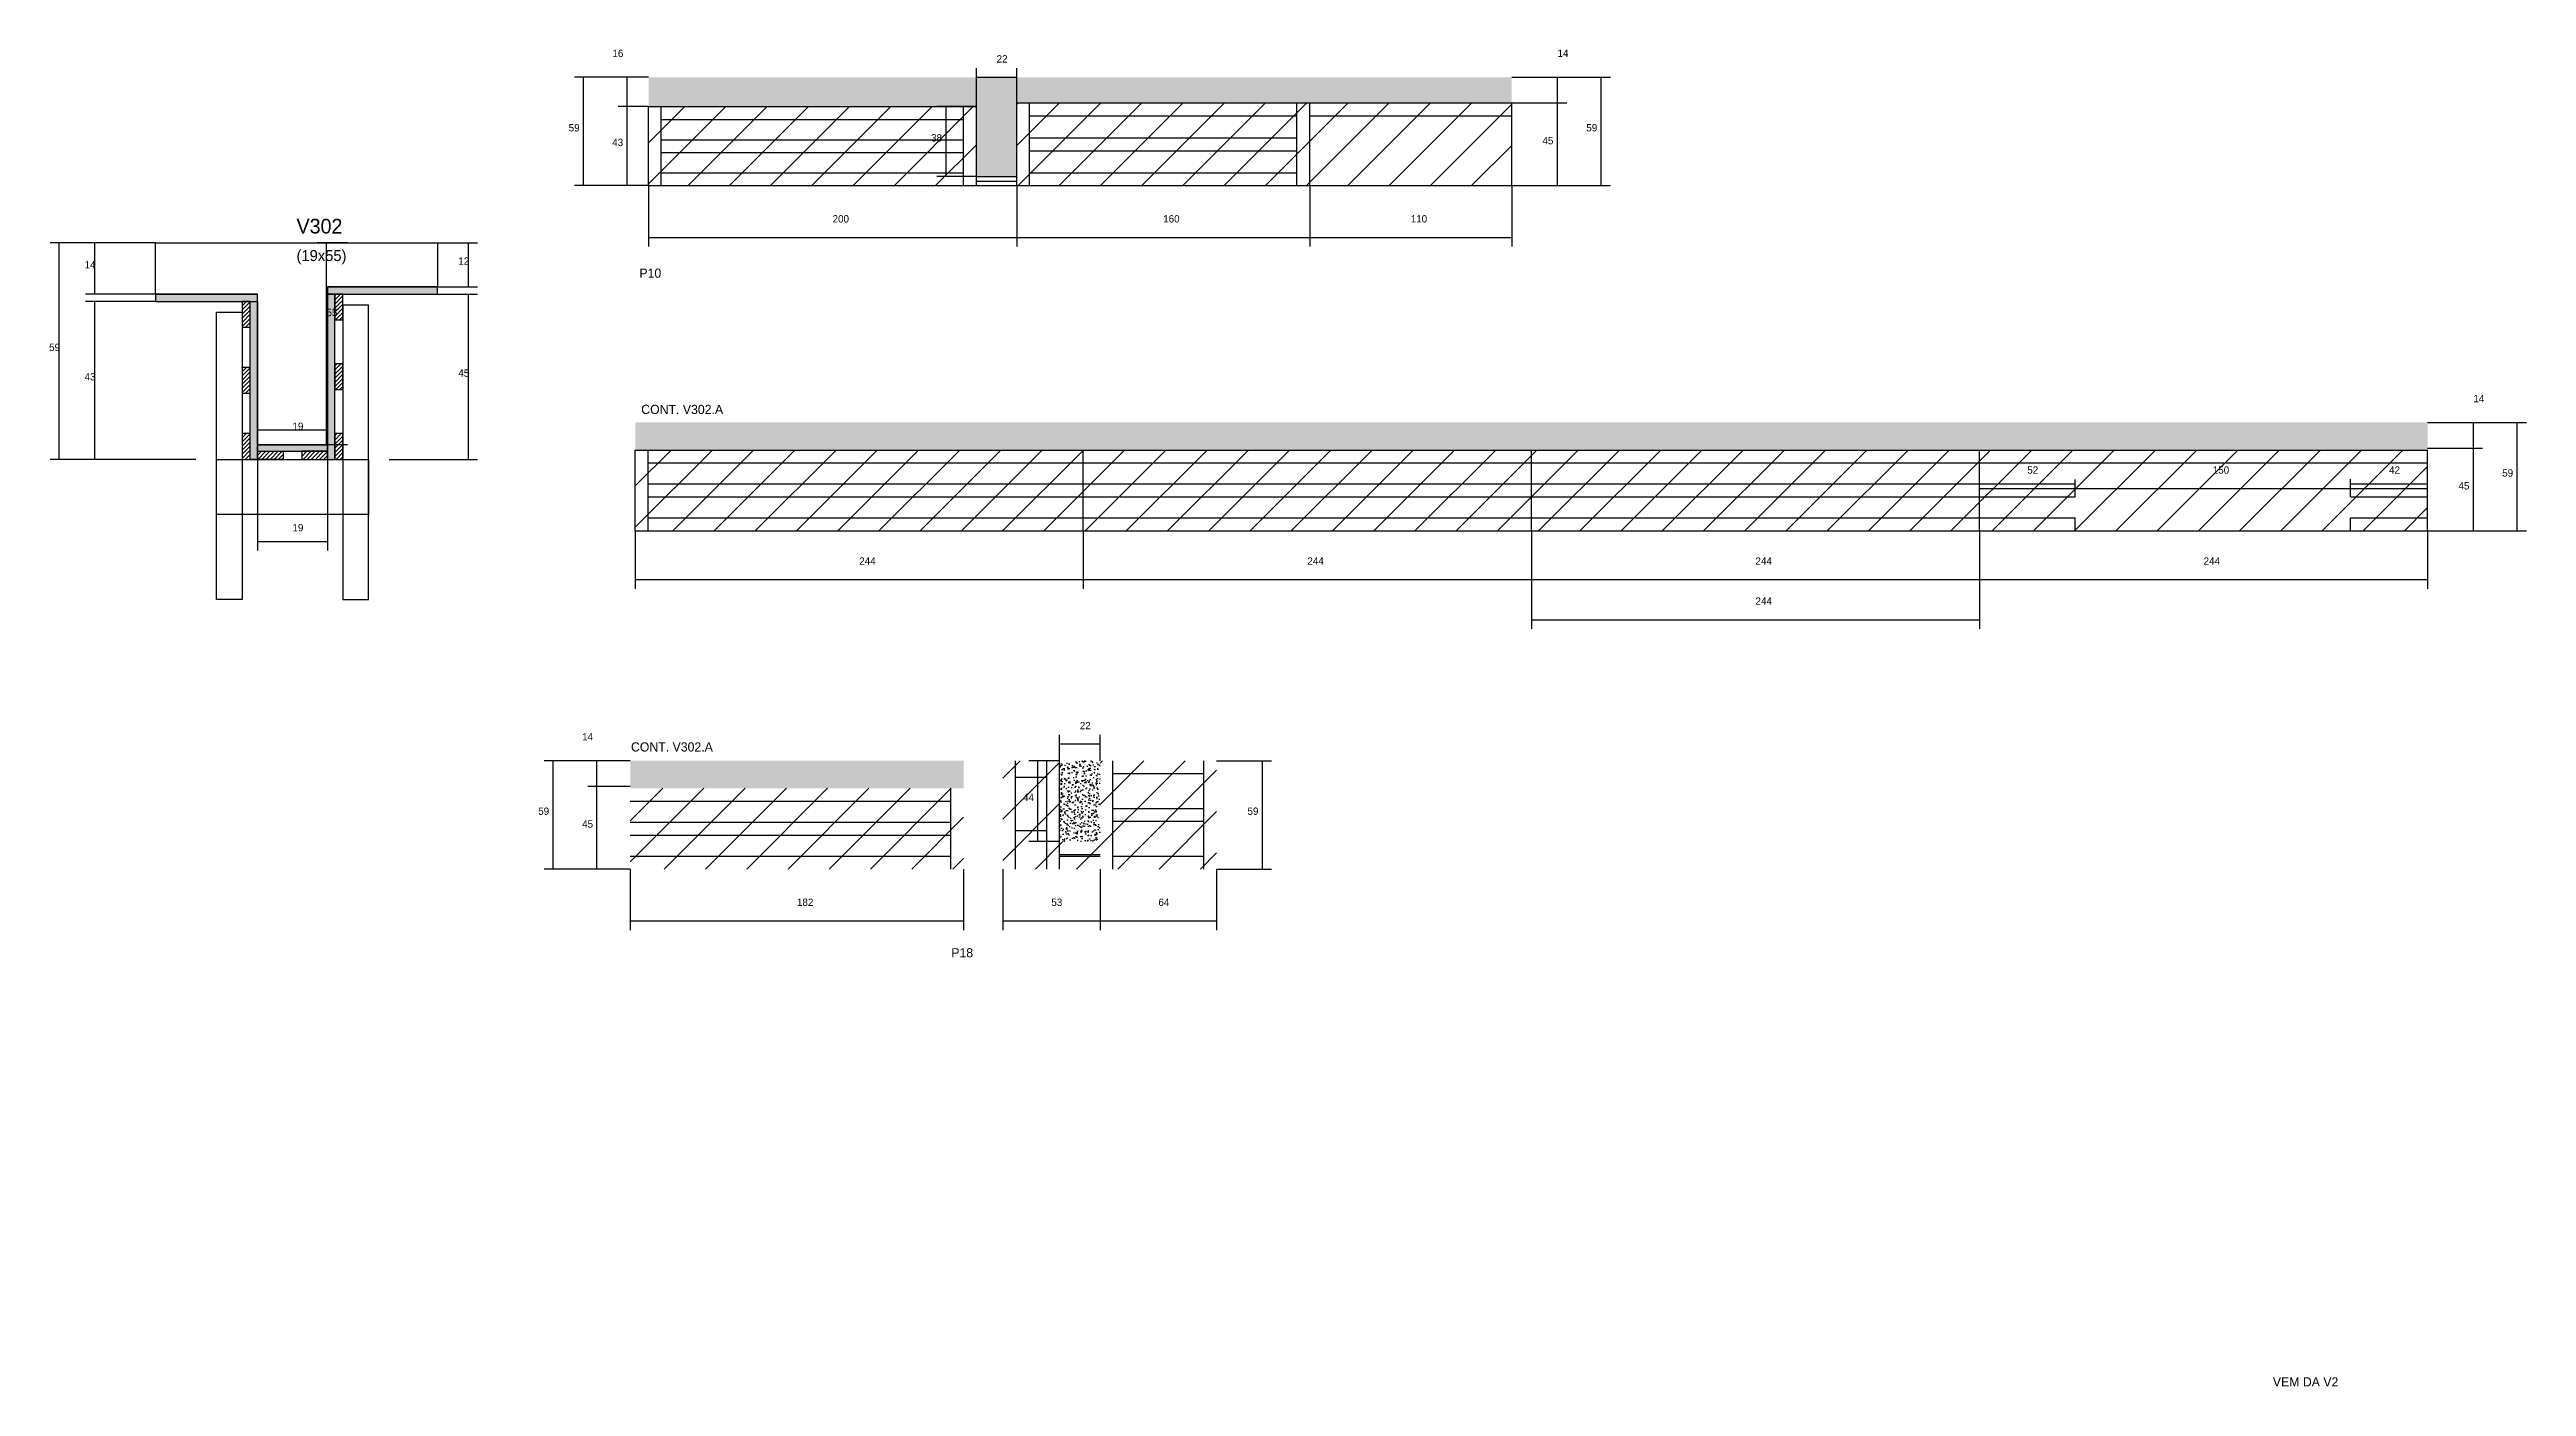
# Model space of a CAD drawing. Header units: metres. Extents: x 1994 to 5639, y 5783 to 7154.
# Drawn here: x 3567 to 4916, y 6426 to 7154 of the extents above; entities that cross this region are included whole.
import ezdxf

# ---------------------------------------------------------------- set-up
doc = ezdxf.new("R2010")
doc.units = ezdxf.units.M
for name, color, linetype in [('CONCRETO', 251, 'Continuous'), ('COTA', 4, 'Continuous'), ('Cota Seção (2x)', 4, 'Continuous'), ('Hachura', 253, 'Continuous'), ('Madeira', 126, 'Continuous'), ('NOMENCLATURA', 7, 'Continuous'), ('Painéis', 200, 'Continuous'), ('REAPROVEITAMENTO', 251, 'Continuous'), ('SARR_2.2x7', 40, 'Continuous'), ('SARR_3.5x7', 81, 'Continuous'), ('SARR_EDITAR', 141, 'Continuous'), ('Texto Seção', 7, 'Continuous')]:
    doc.layers.add(name, color=color, linetype=linetype)

msp = doc.modelspace()

# ---------------------------------------------------------------- texts
at = {"layer": 'COTA'}
for s, p in [('16', (3873.5, 7150.3)), ('22', (4082.7, 7147.3)), ('14', (4388.1, 7150.4)), ('59', (3849.7, 7109.8)), ('38', (4047, 7104.3)), ('59', (4403.8, 7109.8)), ('43', (3873.4, 7101.8)), ('45', (4379.9, 7102.8)), ('200', (3993.4, 7060.2)), ('160', (4173.4, 7060.2)), ('110', (4308.2, 7060.2)), ('12', (3789.6, 7037.2)), ('14', (3586.1, 7035.2)), ('59', (3566.8, 6990.2)), ('43', (3586.1, 6974.2)), ('45', (3789.6, 6976.2)), ('14', (4886.8, 6962.3)), ('52', (4643.9, 6923.4)), ('150', (4744.9, 6923.4)), ('42', (4840.9, 6923.4)), ('45', (4878.7, 6914.8)), ('59', (4902.5, 6921.8)), ('19', (3699.3, 6892)), ('244', (4007.9, 6873.8)), ('244', (4251.9, 6873.8)), ('244', (4495.9, 6873.8)), ('244', (4739.9, 6873.8)), ('244', (4495.9, 6852)), ('22', (4128, 6784.2)), ('14', (3857, 6778.1)), ('44', (4097.1, 6745.1)), ('59', (3833.1, 6737.6)), ('45', (3857, 6730.6)), ('59', (4219.3, 6737.6)), ('182', (3974, 6688)), ('53', (4112.5, 6688)), ('64', (4170.8, 6688))]:
    msp.add_text(s, height=4, dxfattribs=at).set_placement(p)
at = {"layer": 'Cota Seção (2x)'}
for s, p in [('55', (3717.8, 7009.2)), ('19', (3699.3, 6947.2))]:
    msp.add_text(s, height=4, dxfattribs=at).set_placement(p)
at = {"layer": 'NOMENCLATURA'}
for s, p in [('P10', (3888.2, 7030.1)), ('P18', (4058, 6660))]:
    msp.add_text(s, height=5, dxfattribs=at).set_placement(p)
at = {"layer": 'Texto Seção'}
for s, height, p in [('V302', 8, (3701.5, 7054.2)), ('(19x55)', 6, (3701.5, 7039.2)), ('CONT. V302.A', 5, (3889.2, 6955.9)), ('CONT. V302.A', 5, (3883.6, 6772.1)), ('VEM DA V2', 5, (4777.6, 6426.3))]:
    msp.add_text(s, height=height, dxfattribs=at).set_placement(p)

# ---------------------------------------------------------------- hatches: boundary and pattern name
at = {"layer": 'COTA'}
h = msp.add_hatch(dxfattribs=at)
h.set_pattern_fill('AR-CONC', scale=0.03)
h.paths.add_polyline_path([(4093.7, 7085.3), (4093.7, 7125.3), (4093.7, 7125.3), (4363.2, 7125.3), (4363.2, 7125.3), (4363.2, 7139.3), (4363.2, 7139.3), (3893.2, 7139.3), (3893.2, 7139.3), (3893.2, 7123.3), (3893.2, 7123.3), (4071.7, 7123.3), (4071.7, 7123.3), (4071.7, 7085.3), (4071.7, 7085.3), (4093.7, 7085.3)])
h = msp.add_hatch(dxfattribs=at)
h.set_pattern_fill('AR-CONC', scale=0.03)
h.paths.add_polyline_path([(4861.9, 6936.3), (4861.9, 6951.3), (4861.9, 6951.3), (3885.9, 6951.3), (3885.9, 6951.3), (3885.9, 6936.3), (3885.9, 6936.3), (4861.9, 6936.3)])
h = msp.add_hatch(dxfattribs=at)
h.set_pattern_fill('AR-CONC', scale=0.03)
h.paths.add_polyline_path([(3883.2, 6767.1), (3883.2, 6752.1), (3883.2, 6752.1), (4064.7, 6752.1), (4064.7, 6752.1), (4064.7, 6767.1), (4064.7, 6767.1), (3883.2, 6767.1)])
h = msp.add_hatch(dxfattribs=at)
h.set_pattern_fill('AR-CONC', scale=0.03)
h.paths.add_polyline_path([(4139, 6723.1), (4139, 6767.1), (4139, 6767.1), (4117, 6767.1), (4117, 6767.1), (4117, 6723.1), (4117, 6723.1), (4139, 6723.1)])
at = {"layer": 'Hachura'}
h = msp.add_hatch(color=8, dxfattribs=at)
h.dxf.hatch_style = 1
h.paths.add_polyline_path([(3680.3, 7017.2), (3680.3, 7021.2), (3680.3, 7021.2), (3624.7, 7021.2), (3624.7, 7021.2), (3624.7, 7017.2), (3624.7, 7017.2), (3680.3, 7017.2)])
h = msp.add_hatch(dxfattribs=at)
h.set_pattern_fill('ANSI31', scale=0.5)
h.paths.add_polyline_path([(3671.9, 7003.2), (3676.3, 7003.2), (3676.3, 7003.2), (3676.3, 7017.2), (3676.3, 7017.2), (3671.9, 7017.2), (3671.9, 7017.2), (3671.9, 7003.2)])
h = msp.add_hatch(color=8, dxfattribs=at)
h.dxf.hatch_style = 1
h.paths.add_polyline_path([(3676.3, 7017.2), (3680.3, 7017.2), (3680.3, 7017.2), (3680.3, 6931.2), (3680.3, 6931.2), (3676.3, 6931.2), (3676.3, 6931.2), (3676.3, 7017.2)])
h = msp.add_hatch(color=8, dxfattribs=at)
h.dxf.hatch_style = 1
h.paths.add_polyline_path([(3778.3, 7021.2), (3778.3, 7025.2), (3778.3, 7025.2), (3718.3, 7025.2), (3718.3, 7025.2), (3718.3, 7021.2), (3718.3, 7021.2), (3778.3, 7021.2)])
h = msp.add_hatch(color=8, dxfattribs=at)
h.dxf.hatch_style = 1
h.paths.add_polyline_path([(3722.3, 7021.2), (3718.3, 7021.2), (3718.3, 7021.2), (3718.3, 6931.2), (3718.3, 6931.2), (3722.3, 6931.2), (3722.3, 6931.2), (3722.3, 7021.2)])
h = msp.add_hatch(dxfattribs=at)
h.set_pattern_fill('ANSI31', scale=0.5)
h.paths.add_polyline_path([(3722.3, 7007.2), (3726.7, 7007.2), (3726.7, 7007.2), (3726.7, 7021.2), (3726.7, 7021.2), (3722.3, 7021.2), (3722.3, 7021.2), (3722.3, 7007.2)])
h = msp.add_hatch(dxfattribs=at)
h.set_pattern_fill('ANSI31', scale=0.5)
h.paths.add_polyline_path([(3671.9, 6967.2), (3676.3, 6967.2), (3676.3, 6967.2), (3676.3, 6981.2), (3676.3, 6981.2), (3671.9, 6981.2), (3671.9, 6981.2), (3671.9, 6967.2)])
h = msp.add_hatch(dxfattribs=at)
h.set_pattern_fill('ANSI31', scale=0.5)
h.paths.add_polyline_path([(3722.3, 6969.2), (3726.7, 6969.2), (3726.7, 6969.2), (3726.7, 6983.2), (3726.7, 6983.2), (3722.3, 6983.2), (3722.3, 6983.2), (3722.3, 6969.2)])
h = msp.add_hatch(dxfattribs=at)
h.set_pattern_fill('ANSI31', scale=0.5)
h.paths.add_polyline_path([(3671.9, 6931.2), (3676.3, 6931.2), (3676.3, 6931.2), (3676.3, 6945.2), (3676.3, 6945.2), (3671.9, 6945.2), (3671.9, 6945.2), (3671.9, 6931.2)])
h = msp.add_hatch(color=8, dxfattribs=at)
h.dxf.hatch_style = 1
h.paths.add_polyline_path([(3718.3, 6935.6), (3718.3, 6939.2), (3718.3, 6939.2), (3680.3, 6939.2), (3680.3, 6939.2), (3680.3, 6935.6), (3680.3, 6935.6), (3718.3, 6935.6)])
h = msp.add_hatch(dxfattribs=at)
h.set_pattern_fill('ANSI31', scale=0.5)
h.paths.add_polyline_path([(3680.3, 6931.2), (3680.3, 6935.6), (3680.3, 6935.6), (3694.3, 6935.6), (3694.3, 6935.6), (3694.3, 6931.2), (3694.3, 6931.2), (3680.3, 6931.2)])
h = msp.add_hatch(dxfattribs=at)
h.set_pattern_fill('ANSI31', scale=0.5)
h.paths.add_polyline_path([(3718.3, 6931.2), (3718.3, 6935.6), (3718.3, 6935.6), (3704.3, 6935.6), (3704.3, 6935.6), (3704.3, 6931.2), (3704.3, 6931.2), (3718.3, 6931.2)])
h = msp.add_hatch(dxfattribs=at)
h.set_pattern_fill('ANSI31', scale=0.5)
h.paths.add_polyline_path([(3722.3, 6931.2), (3726.7, 6931.2), (3726.7, 6931.2), (3726.7, 6945.2), (3726.7, 6945.2), (3722.3, 6945.2), (3722.3, 6945.2), (3722.3, 6931.2)])
at = {"layer": 'REAPROVEITAMENTO'}
h = msp.add_hatch(dxfattribs=at)
h.set_pattern_fill('ANSI31', scale=5)
h.paths.add_polyline_path([(4071.7, 7080.3), (4071.7, 7123.3), (4071.7, 7123.3), (3893.2, 7123.3), (3893.2, 7123.3), (3893.2, 7080.3), (3893.2, 7080.3), (4071.7, 7080.3)])
h = msp.add_hatch(dxfattribs=at)
h.set_pattern_fill('ANSI31', scale=5)
h.paths.add_polyline_path([(4363.2, 7080.3), (4363.2, 7125.3), (4363.2, 7125.3), (4093.7, 7125.3), (4093.7, 7125.3), (4093.7, 7080.3), (4093.7, 7080.3), (4363.2, 7080.3)])
h = msp.add_hatch(dxfattribs=at)
h.set_pattern_fill('ANSI31', scale=5)
h.paths.add_polyline_path([(3885.9, 6936.3), (3885.9, 6892.3), (3885.9, 6892.3), (4861.9, 6892.3), (4861.9, 6892.3), (4861.9, 6936.3), (4861.9, 6936.3), (3885.9, 6936.3)])
h = msp.add_hatch(dxfattribs=at)
h.set_pattern_fill('ANSI31', scale=5)
h.paths.add_polyline_path([(4139, 6767.1), (4139, 6723.1), (4139, 6723.1), (4117, 6723.1), (4117, 6723.1), (4117, 6767.1), (4117, 6767.1), (4086, 6767.1), (4086, 6767.1), (4086, 6708.1), (4086, 6708.1), (4202.5, 6708.1), (4202.5, 6708.1), (4202.5, 6767.1), (4202.5, 6767.1), (4139, 6767.1)])
h = msp.add_hatch(dxfattribs=at)
h.set_pattern_fill('ANSI31', scale=5)
h.paths.add_polyline_path([(4064.7, 6708.1), (4064.7, 6752.1), (4064.7, 6752.1), (3883.2, 6752.1), (3883.2, 6752.1), (3883.2, 6708.1), (3883.2, 6708.1), (4064.7, 6708.1)])

# ---------------------------------------------------------------- linework, layer by layer
at = {"layer": 'CONCRETO'}
msp.add_lwpolyline([(3624.7, 7021.2), (3624.7, 7049.2), (3778.3, 7049.2), (3778.3, 7025.2), (3718.3, 7025.2), (3718.3, 6939.2), (3680.3, 6939.2), (3680.3, 7021.2)], close=True, dxfattribs=at)
at = {"layer": 'COTA'}
for p, q in [((3893.2, 7139.3), (3852.8, 7139.3)), ((3857.8, 7080.3), (3857.8, 7139.3)), ((3893.2, 7139.3), (3876.6, 7139.3)), ((3881.6, 7123.3), (3881.6, 7139.3)), ((4071.7, 7123.3), (4071.7, 7144.3)), ((4071.7, 7139.3), (4093.7, 7139.3)), ((4093.7, 7125.3), (4093.7, 7144.3)), ((4363.2, 7139.3), (4393.1, 7139.3)), ((4363.2, 7139.3), (4416.9, 7139.3)), ((4388.1, 7125.3), (4388.1, 7139.3)), ((4411.9, 7080.3), (4411.9, 7139.3)), ((3893.2, 7123.3), (3876.6, 7123.3)), ((3893.2, 7123.3), (3876.6, 7123.3)), ((3881.6, 7080.3), (3881.6, 7123.3)), ((4071.7, 7123.3), (4050.2, 7123.3)), ((4055.2, 7085.3), (4055.2, 7123.3)), ((4363.2, 7125.3), (4393.1, 7125.3)), ((4363.2, 7125.3), (4393.1, 7125.3)), ((4388.1, 7080.3), (4388.1, 7125.3)), ((4071.7, 7085.3), (4050.2, 7085.3)), ((3893.2, 7080.3), (3852.8, 7080.3)), ((3893.2, 7080.3), (3876.6, 7080.3)), ((3893.2, 7080.3), (3893.2, 7047.1)), ((4093.7, 7080.3), (4093.7, 7047.1)), ((4093.7, 7080.3), (4093.7, 7047.1)), ((4253.2, 7080.3), (4253.2, 7047.1)), ((4253.2, 7080.3), (4253.2, 7047.1)), ((4363.2, 7080.3), (4393.1, 7080.3)), ((4363.2, 7080.3), (4416.9, 7080.3)), ((4363.2, 7080.3), (4363.2, 7047.1)), ((3624.7, 7049.2), (3567.3, 7049.2)), ((3572.3, 6931.2), (3572.3, 7049.2)), ((3624.7, 7049.2), (3586.6, 7049.2)), ((3591.6, 7021.2), (3591.6, 7049.2)), ((3778.3, 7049.2), (3800.1, 7049.2)), ((3795.1, 7025.2), (3795.1, 7049.2)), ((3893.2, 7052.1), (4093.7, 7052.1)), ((4093.7, 7052.1), (4253.2, 7052.1)), ((4253.2, 7052.1), (4363.2, 7052.1)), ((3624.7, 7021.2), (3586.6, 7021.2)), ((3624.7, 7017.2), (3586.6, 7017.2)), ((3591.6, 6931.2), (3591.6, 7017.2)), ((3778.3, 7025.2), (3800.1, 7025.2)), ((3778.3, 7021.2), (3800.1, 7021.2)), ((3795.1, 6931.2), (3795.1, 7021.2)), ((4861.9, 6951.3), (4891.8, 6951.3)), ((4861.9, 6951.3), (4915.7, 6951.3)), ((4886.8, 6937.3), (4886.8, 6951.3)), ((4910.7, 6892.3), (4910.7, 6951.3)), ((4861.9, 6937.3), (4891.8, 6937.3)), ((4861.9, 6937.3), (4891.8, 6937.3)), ((4886.8, 6892.3), (4886.8, 6937.3)), ((3646.7, 6931.2), (3567.3, 6931.2)), ((3646.7, 6931.2), (3586.6, 6931.2)), ((3680.3, 6931.2), (3680.3, 6881.5)), ((3718.3, 6931.2), (3718.3, 6881.5)), ((3751.9, 6931.2), (3800.1, 6931.2)), ((4617.9, 6914.3), (4617.9, 6920.3)), ((4669.9, 6914.3), (4669.9, 6920.3)), ((4669.9, 6915.3), (4669.9, 6920.3)), ((4819.9, 6915.4), (4819.9, 6920.4)), ((4819.9, 6915.3), (4819.9, 6920.3)), ((4861.9, 6910.8), (4861.9, 6920.4)), ((4617.9, 6915.3), (4669.9, 6915.3)), ((4669.9, 6915.3), (4819.9, 6915.3)), ((4819.9, 6915.4), (4861.9, 6915.4)), ((3885.9, 6892.3), (3885.9, 6860.7)), ((4129.9, 6892.3), (4129.9, 6860.7)), ((4129.9, 6892.3), (4129.9, 6860.7)), ((4373.9, 6892.3), (4373.9, 6838.9)), ((4373.9, 6892.3), (4373.9, 6860.7)), ((4373.9, 6892.3), (4373.9, 6860.7)), ((4617.9, 6892.3), (4617.9, 6838.9)), ((4617.9, 6892.3), (4617.9, 6860.7)), ((4617.9, 6892.3), (4617.9, 6860.7)), ((4861.9, 6892.3), (4891.8, 6892.3)), ((4861.9, 6892.3), (4915.7, 6892.3)), ((4861.9, 6892.3), (4861.9, 6860.7)), ((3680.3, 6886.5), (3718.3, 6886.5)), ((3885.9, 6865.7), (4129.9, 6865.7)), ((4129.9, 6865.7), (4373.9, 6865.7)), ((4373.9, 6865.7), (4617.9, 6865.7)), ((4617.9, 6865.7), (4861.9, 6865.7)), ((4373.9, 6843.9), (4617.9, 6843.9)), ((4117, 6767.1), (4117, 6781.2)), ((4117, 6776.2), (4139, 6776.2)), ((4139, 6767.1), (4139, 6781.2)), ((3883.2, 6767.1), (3836.3, 6767.1)), ((3841.3, 6708.1), (3841.3, 6767.1)), ((3883.2, 6767.1), (3860.1, 6767.1)), ((3865.1, 6753.1), (3865.1, 6767.1)), ((4117, 6767.1), (4100.2, 6767.1)), ((4105.2, 6723.1), (4105.2, 6767.1)), ((4202.5, 6767.1), (4232.4, 6767.1)), ((4227.4, 6708.1), (4227.4, 6767.1)), ((3883.2, 6753.1), (3860.1, 6753.1)), ((3883.2, 6753.1), (3860.1, 6753.1)), ((3865.1, 6708.1), (3865.1, 6753.1)), ((4117, 6723.1), (4100.2, 6723.1)), ((3883.2, 6708.1), (3836.3, 6708.1)), ((3883.2, 6708.1), (3860.1, 6708.1)), ((3883.2, 6708.1), (3883.2, 6674.8)), ((4064.7, 6708.1), (4064.7, 6674.8)), ((4086, 6708.1), (4086, 6674.8)), ((4139, 6708.1), (4139, 6674.8)), ((4139, 6708.1), (4139, 6674.8)), ((4202.5, 6708.1), (4232.4, 6708.1)), ((4202.5, 6708.1), (4202.5, 6674.8)), ((3883.2, 6679.8), (4064.7, 6679.8)), ((4086, 6679.8), (4139, 6679.8)), ((4139, 6679.8), (4202.5, 6679.8))]:
    msp.add_line(p, q, dxfattribs=at)
at = {"layer": 'Cota Seção (2x)'}
for p, q in [((3729.3, 7049.2), (3712.8, 7049.2)), ((3717.8, 6939.2), (3717.8, 7049.2)), ((3680.3, 6931.2), (3680.3, 6952.2)), ((3680.3, 6947.2), (3718.3, 6947.2)), ((3718.3, 6931.2), (3718.3, 6952.2)), ((3729.3, 6939.2), (3712.8, 6939.2))]:
    msp.add_line(p, q, dxfattribs=at)
at = {"layer": 'Madeira'}
for points in [[(3671.9, 7003.2), (3676.3, 7003.2), (3676.3, 7017.2), (3671.9, 7017.2)], [(3722.3, 7007.2), (3726.7, 7007.2), (3726.7, 7021.2), (3722.3, 7021.2)], [(3671.9, 6967.2), (3676.3, 6967.2), (3676.3, 6981.2), (3671.9, 6981.2)], [(3722.3, 6969.2), (3726.7, 6969.2), (3726.7, 6983.2), (3722.3, 6983.2)], [(3671.9, 6931.2), (3676.3, 6931.2), (3676.3, 6945.2), (3671.9, 6945.2)], [(3680.3, 6931.2), (3680.3, 6935.6), (3694.3, 6935.6), (3694.3, 6931.2)], [(3718.3, 6931.2), (3718.3, 6935.6), (3704.3, 6935.6), (3704.3, 6931.2)], [(3722.3, 6931.2), (3726.7, 6931.2), (3726.7, 6945.2), (3722.3, 6945.2)]]:
    msp.add_lwpolyline(points, close=True, dxfattribs=at)
at = {"layer": 'Painéis'}
for p, q in [((3893.2, 7123.3), (4071.7, 7123.3)), ((3893.2, 7080.3), (3893.2, 7123.3)), ((4071.7, 7085.3), (4071.7, 7123.3)), ((4093.7, 7125.3), (4253.2, 7125.3)), ((4093.7, 7080.3), (4093.7, 7125.3)), ((4253.2, 7125.3), (4363.2, 7125.3)), ((4253.2, 7080.3), (4253.2, 7125.3)), ((4363.2, 7080.3), (4363.2, 7125.3)), ((4071.7, 7085.3), (4093.7, 7085.3)), ((4093.7, 7080.3), (4093.7, 7085.3)), ((3893.2, 7080.3), (4093.7, 7080.3)), ((4093.7, 7080.3), (4253.2, 7080.3)), ((4253.2, 7080.3), (4363.2, 7080.3)), ((3624.7, 7021.2), (3680.3, 7021.2)), ((3718.3, 7025.2), (3778.3, 7025.2)), ((3680.3, 6939.2), (3718.3, 6939.2)), ((3885.9, 6936.3), (4861.9, 6936.3)), ((3885.9, 6892.3), (3885.9, 6936.3)), ((4129.9, 6892.3), (4129.9, 6936.3)), ((4373.9, 6892.3), (4373.9, 6936.3)), ((4617.9, 6892.3), (4617.9, 6936.3)), ((4861.9, 6892.3), (4861.9, 6936.3)), ((3885.9, 6892.3), (4861.9, 6892.3))]:
    msp.add_line(p, q, dxfattribs=at)
for points in [[(3680.3, 7017.2), (3680.3, 7021.2), (3624.7, 7021.2), (3624.7, 7017.2)], [(3676.3, 7017.2), (3680.3, 7017.2), (3680.3, 6931.2), (3676.3, 6931.2)], [(3778.3, 7021.2), (3778.3, 7025.2), (3718.3, 7025.2), (3718.3, 7021.2)], [(3722.3, 7021.2), (3718.3, 7021.2), (3718.3, 6931.2), (3722.3, 6931.2)], [(3718.3, 6935.6), (3718.3, 6939.2), (3680.3, 6939.2), (3680.3, 6935.6)]]:
    msp.add_lwpolyline(points, close=True, dxfattribs=at)
at = {"layer": 'SARR_2.2x7'}
for p, q in [((3900.1, 7080.3), (3900.1, 7123.3)), ((4064.7, 7080.3), (4064.7, 7123.3)), ((4071.7, 7080.3), (4071.7, 7123.3)), ((4100.6, 7080.3), (4100.6, 7125.3)), ((4246.2, 7080.3), (4246.2, 7125.3)), ((3900.1, 7116.3), (4064.7, 7116.3)), ((4100.6, 7118.3), (4246.2, 7118.3)), ((4253.2, 7118.3), (4363.2, 7118.3)), ((3900.1, 7105.3), (4064.7, 7105.3)), ((3900.1, 7098.3), (4064.7, 7098.3)), ((4100.6, 7106.3), (4246.2, 7106.3)), ((4100.6, 7099.3), (4246.2, 7099.3)), ((3900.1, 7087.3), (4064.7, 7087.3)), ((4100.6, 7087.3), (4246.2, 7087.3)), ((3892.9, 6892.3), (3892.9, 6936.3)), ((3892.9, 6929.3), (4129.9, 6929.3)), ((4129.9, 6929.3), (4373.9, 6929.3)), ((4373.9, 6929.3), (4617.9, 6929.3)), ((4617.9, 6929.3), (4861.9, 6929.3)), ((3892.9, 6917.8), (4129.9, 6917.8)), ((3892.9, 6910.8), (4129.9, 6910.8)), ((4129.9, 6917.8), (4373.9, 6917.8)), ((4129.9, 6910.8), (4373.9, 6910.8)), ((4373.9, 6917.8), (4617.9, 6917.8)), ((4373.9, 6910.8), (4617.9, 6910.8)), ((4617.9, 6917.8), (4669.9, 6917.8)), ((4617.9, 6910.8), (4669.9, 6910.8)), ((4669.9, 6910.8), (4669.9, 6917.8)), ((4819.9, 6917.8), (4861.9, 6917.8)), ((4819.9, 6910.8), (4819.9, 6917.8)), ((4819.9, 6910.8), (4861.9, 6910.8)), ((3892.9, 6899.3), (4129.9, 6899.3)), ((4129.9, 6899.3), (4373.9, 6899.3)), ((4373.9, 6899.3), (4617.9, 6899.3)), ((4617.9, 6899.3), (4669.9, 6899.3)), ((4669.9, 6892.3), (4669.9, 6899.3)), ((4819.9, 6899.3), (4861.9, 6899.3)), ((4819.9, 6892.3), (4819.9, 6899.3)), ((4093, 6708.1), (4093, 6767.1)), ((4093, 6758.1), (4110, 6758.1)), ((4110, 6708.1), (4110, 6767.1)), ((4117, 6708.1), (4117, 6767.1)), ((4146, 6708.1), (4146, 6767.1)), ((4146, 6760.1), (4195.5, 6760.1)), ((4195.5, 6708.1), (4195.5, 6767.1)), ((3883.2, 6745.1), (4057.8, 6745.1)), ((4057.8, 6708.1), (4057.8, 6752.1)), ((3883.2, 6733.6), (4057.8, 6733.6)), ((4146, 6741.1), (4195.5, 6741.1)), ((4146, 6734.1), (4195.5, 6734.1)), ((3883.2, 6726.6), (4057.8, 6726.6)), ((4093, 6729.1), (4110, 6729.1)), ((3883.2, 6715.1), (4057.8, 6715.1)), ((4117, 6716.1), (4139, 6716.1)), ((4117, 6715.1), (4139, 6715.1)), ((4146, 6715.1), (4195.5, 6715.1))]:
    msp.add_line(p, q, dxfattribs=at)
at = {"layer": 'SARR_3.5x7'}
for points in [[(3740.7, 7015.2), (3726.7, 7015.2), (3726.7, 6854.8), (3740.7, 6854.8)], [(3657.9, 7011.3), (3671.9, 7011.3), (3671.9, 6854.8), (3657.9, 6854.8)], [(3657.9, 6931.2), (3740.7, 6931.2), (3740.7, 6901.2), (3657.9, 6901.2)]]:
    msp.add_lwpolyline(points, close=True, dxfattribs=at)
at = {"layer": 'SARR_EDITAR'}
msp.add_line((4071.7, 7082.8), (4093.7, 7082.8), dxfattribs=at)

msp.set_redraw_order([(e.dxf.handle, doc.entitydb.next_handle()) for e in msp.query("TEXT MTEXT ATTDEF DIMENSION ARC_DIMENSION")])  # texts and dimensions are drawn at this point

doc.saveas('drawing.dxf')
